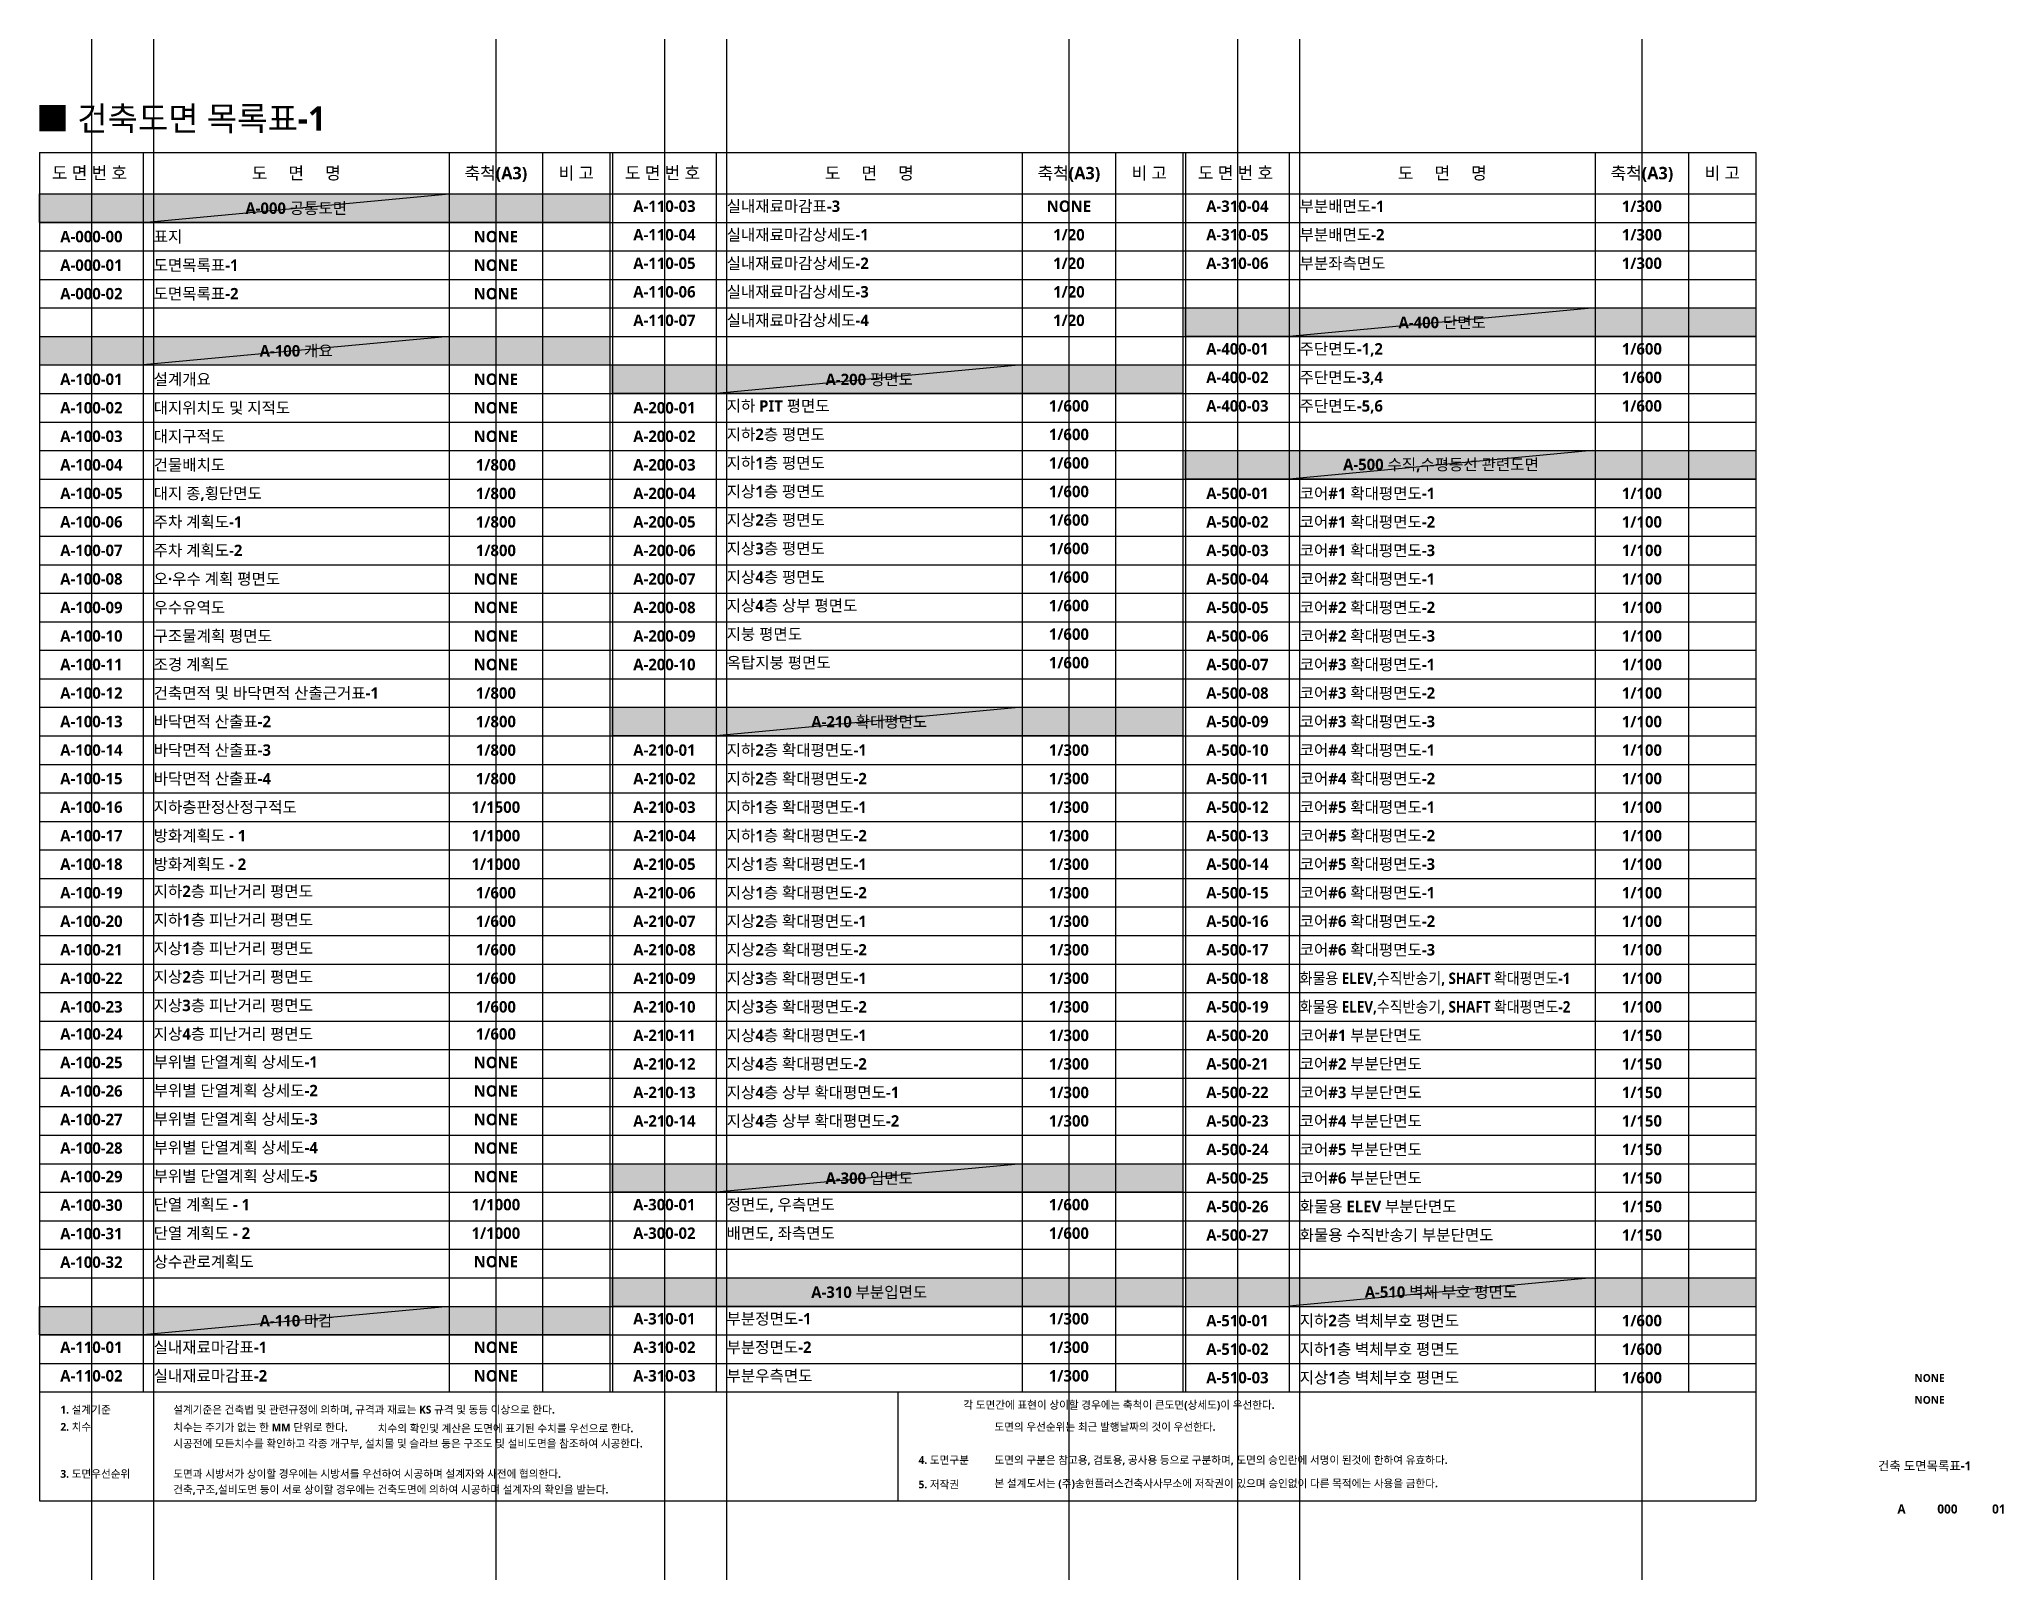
# Model space of a CAD drawing. Header units: millimetres. Extents: x 2420 to 190005487, y -34769 to 455456909.
# Drawn here: x 2420 to 40302, y -34769 to -5069 of the extents above; entities that cross this region are included whole.
import ezdxf
from ezdxf.enums import TextEntityAlignment as Align

# ---------------------------------------------------------------- set-up
doc = ezdxf.new("R2010")
doc.units = ezdxf.units.MM
doc.header["$LTSCALE"] = 400
doc.header["$MEASUREMENT"] = 0
doc.layers.get('0').update_dxf_attribs({"linetype": 'CONTINUOUS'})
for name, color, linetype in [('A-ANNO-GRA1', 7, 'CONTINUOUS'), ('A-ANNO-GRA3', 252, 'CONTINUOUS'), ('A-ANNO-TEXT1', 7, 'CONTINUOUS'), ('A-ANNO-TITL', 7, 'CONTINUOUS')]:
    doc.layers.add(name, color=color, linetype=linetype)
doc.layers.add('G(그리드1)', color=185, linetype='CONTINUOUS', plot=False)
doc.styles.add('2020음성 1차', font='NanumGothicBold.ttf')
doc.styles.add('SH_대대리576', font='NanumGothicBold.ttf')

msp = doc.modelspace()

# ---------------------------------------------------------------- texts
at = {"layer": 'A-ANNO-TEXT1', "style": 'SH_대대리576'}
for s, height, p in [('■ 건축도면 목록표-1', 466.56, (2356, -6830)), ('1. 설계기준', 150, (2827, -31566)), ('설계기준은 건축법 및 관련규정에 의하며, 규격과 재료는 KS 규격 및 동등 이상으로 한다.', 150, (5003, -31566)), ('각 도면간에 표현이 상이할 경우에는 축척이 큰도면(상세도)이 우선한다.', 150, (20240, -31475)), ('2. 치수', 150, (2827, -31898)), ('치수는 주기가 없는 한 MM 단위로 한다.', 150, (5003, -31908)), ('치수의 확인및 계산은 도면에 표기된 수치를 우선으로 한다.', 150, (8947, -31927)), ('도면의 우선순위는 최근 발행날짜의 것이 우선한다.', 150, (20840, -31898)), ('시공전에 모든치수를 확인하고 각종 개구부, 설치물 및 슬라브 등은 구조도 및 설비도면을 참조하여 시공한다.', 150, (5003, -32220)), ('4. 도면구분', 150, (19376, -32537)), ('도면의 구분은 참고용, 검토용, 공사용 등으로 구분하며, 도면의 승인란에 서명이 된것에 한하여 유효하다.', 150, (20840, -32537)), ('3. 도면우선순위', 150, (2827, -32804)), ('도면과 시방서가 상이할 경우에는 시방서를 우선하여 시공하며 설계자와 사전에 협의한다.', 150, (5003, -32804)), ('건축,구조,설비도면 등이 서로 상이할 경우에는 건축도면에 의하여 시공하며 설계자의 확인을 받는다.', 150, (5003, -33107)), ('5. 저작권', 150, (19376, -33008)), ('본 설계도서는 (주)송현플러스건축사사무소에 저작권이 있으며 승인없이 다른 목적에는 사용을 금한다.', 150, (20840, -32989))]:
    msp.add_text(s, height=height, dxfattribs=at).set_placement(p)
for s, height, p in [('도 면 번 호', 240, (3388, -7640)), ('도 면 번 호', 240, (14438, -7640)), ('도 면 번 호', 240, (25488, -7640)), ('A-000 공통도면', 220, (7375, -8324)), ('A-400 단면도', 220, (29474, -10524)), ('A-100 개요', 220, (7375, -11074)), ('A-200 평면도', 220, (18425, -11624)), ('A-500 수직,수평동선 관련도면', 220, (29450, -13274)), ('A-210 확대평면도', 220, (18425, -18224)), ('A-300 입면도', 220, (18424, -27024)), ('A-300 입면도', 220, (18425, -27024)), ('A-310 부분입면도', 220, (18425, -29224)), ('A-510 벽체 부호 평면도', 220, (29450, -29221)), ('A-110 마감', 220, (7375, -29774))]:
    msp.add_text(s, height=height, dxfattribs=at).set_placement(p, align=Align.MIDDLE)
at = {"layer": 'A-ANNO-TEXT1'}
for s, height, style, p in [('도     면     명', 240, 'SH_대대리576', (7375, -7649)), ('축척(A3)', 240, 'SH_대대리576', (11225, -7649)), ('비 고', 240, 'SH_대대리576', (12775, -7649)), ('도     면     명', 240, 'SH_대대리576', (18425, -7649)), ('축척(A3)', 240, 'SH_대대리576', (22275, -7649)), ('비 고', 240, 'SH_대대리576', (23825, -7649)), ('도     면     명', 240, 'SH_대대리576', (29475, -7649)), ('축척(A3)', 240, 'SH_대대리576', (33325, -7649)), ('비 고', 240, 'SH_대대리576', (34875, -7649)), ('A-110-03', 220, 'SH_대대리576', (14475, -8288)), ('NONE', 220, 'SH_대대리576', (22275, -8288)), ('A-310-04', 220, 'SH_대대리576', (25524, -8288)), ('1/300', 220, 'SH_대대리576', (33324, -8288)), ('A-000-00', 220, 'SH_대대리576', (3425, -8874)), ('NONE', 220, 'SH_대대리576', (11225, -8874)), ('A-110-04', 220, 'SH_대대리576', (14475, -8838)), ('1/20', 220, 'SH_대대리576', (22275, -8838)), ('A-310-05', 220, 'SH_대대리576', (25524, -8838)), ('1/300', 220, 'SH_대대리576', (33324, -8838)), ('A-000-01', 220, 'SH_대대리576', (3425, -9424)), ('NONE', 220, 'SH_대대리576', (11225, -9424)), ('A-110-05', 220, 'SH_대대리576', (14475, -9388)), ('1/20', 220, 'SH_대대리576', (22275, -9388)), ('A-310-06', 220, 'SH_대대리576', (25524, -9388)), ('1/300', 220, 'SH_대대리576', (33324, -9388)), ('A-110-06', 220, 'SH_대대리576', (14475, -9938)), ('1/20', 220, 'SH_대대리576', (22275, -9938)), ('A-000-02', 220, 'SH_대대리576', (3425, -9974)), ('NONE', 220, 'SH_대대리576', (11225, -9974)), ('A-110-07', 220, 'SH_대대리576', (14475, -10488)), ('1/20', 220, 'SH_대대리576', (22275, -10488)), ('A-400-01', 220, 'SH_대대리576', (25524, -11038)), ('1/600', 220, 'SH_대대리576', (33324, -11038)), ('A-100-01', 220, 'SH_대대리576', (3425, -11624)), ('NONE', 220, 'SH_대대리576', (11225, -11624)), ('A-400-02', 220, 'SH_대대리576', (25524, -11588)), ('1/600', 220, 'SH_대대리576', (33324, -11588)), ('A-100-02', 220, 'SH_대대리576', (3425, -12174)), ('NONE', 220, 'SH_대대리576', (11225, -12174)), ('A-200-01', 220, '2020음성 1차', (14475, -12174)), ('1/600', 220, 'SH_대대리576', (22275, -12138)), ('A-400-03', 220, 'SH_대대리576', (25524, -12138)), ('1/600', 220, 'SH_대대리576', (33324, -12138)), ('A-100-03', 220, 'SH_대대리576', (3425, -12724)), ('NONE', 220, 'SH_대대리576', (11225, -12724)), ('A-200-02', 220, '2020음성 1차', (14475, -12724)), ('1/600', 220, 'SH_대대리576', (22275, -12688)), ('A-100-04', 220, 'SH_대대리576', (3425, -13274)), ('1/800', 220, 'SH_대대리576', (11225, -13274)), ('A-200-03', 220, '2020음성 1차', (14475, -13274)), ('1/600', 220, 'SH_대대리576', (22275, -13238)), ('A-100-05', 220, 'SH_대대리576', (3425, -13824)), ('1/800', 220, 'SH_대대리576', (11225, -13824)), ('A-200-04', 220, '2020음성 1차', (14475, -13824)), ('1/600', 220, 'SH_대대리576', (22275, -13788)), ('A-500-01', 220, 'SH_대대리576', (25525, -13824)), ('1/100', 220, 'SH_대대리576', (33325, -13824)), ('A-100-06', 220, 'SH_대대리576', (3425, -14374)), ('1/800', 220, 'SH_대대리576', (11225, -14374)), ('A-200-05', 220, '2020음성 1차', (14475, -14374)), ('1/600', 220, 'SH_대대리576', (22275, -14338)), ('A-500-02', 220, 'SH_대대리576', (25525, -14374)), ('1/100', 220, 'SH_대대리576', (33325, -14374)), ('A-100-07', 220, 'SH_대대리576', (3425, -14924)), ('1/800', 220, 'SH_대대리576', (11225, -14924)), ('A-200-06', 220, '2020음성 1차', (14475, -14924)), ('1/600', 220, 'SH_대대리576', (22275, -14888)), ('A-500-03', 220, 'SH_대대리576', (25525, -14924)), ('1/100', 220, 'SH_대대리576', (33325, -14924)), ('A-100-08', 220, 'SH_대대리576', (3425, -15474)), ('NONE', 220, 'SH_대대리576', (11225, -15474)), ('A-200-07', 220, '2020음성 1차', (14475, -15474)), ('1/600', 220, 'SH_대대리576', (22275, -15438)), ('A-500-04', 220, 'SH_대대리576', (25525, -15474)), ('1/100', 220, 'SH_대대리576', (33325, -15474)), ('A-100-09', 220, 'SH_대대리576', (3425, -16024)), ('NONE', 220, 'SH_대대리576', (11225, -16024)), ('A-200-08', 220, '2020음성 1차', (14475, -16024)), ('1/600', 220, 'SH_대대리576', (22275, -15988)), ('A-500-05', 220, 'SH_대대리576', (25525, -16024)), ('1/100', 220, 'SH_대대리576', (33325, -16024)), ('A-100-10', 220, 'SH_대대리576', (3425, -16574)), ('NONE', 220, 'SH_대대리576', (11225, -16574)), ('A-200-09', 220, '2020음성 1차', (14475, -16574)), ('1/600', 220, 'SH_대대리576', (22275, -16538)), ('A-500-06', 220, 'SH_대대리576', (25525, -16574)), ('1/100', 220, 'SH_대대리576', (33325, -16574)), ('A-100-11', 220, 'SH_대대리576', (3425, -17124)), ('NONE', 220, 'SH_대대리576', (11225, -17124)), ('A-200-10', 220, '2020음성 1차', (14475, -17124)), ('1/600', 220, 'SH_대대리576', (22275, -17088)), ('A-500-07', 220, 'SH_대대리576', (25525, -17124)), ('1/100', 220, 'SH_대대리576', (33325, -17124)), ('A-100-12', 220, 'SH_대대리576', (3425, -17674)), ('1/800', 220, 'SH_대대리576', (11225, -17674)), ('A-500-08', 220, 'SH_대대리576', (25525, -17674)), ('1/100', 220, 'SH_대대리576', (33325, -17674)), ('A-100-13', 220, 'SH_대대리576', (3425, -18224)), ('1/800', 220, 'SH_대대리576', (11225, -18224)), ('A-500-09', 220, 'SH_대대리576', (25525, -18224)), ('1/100', 220, 'SH_대대리576', (33325, -18224)), ('A-100-14', 220, 'SH_대대리576', (3425, -18774)), ('1/800', 220, 'SH_대대리576', (11225, -18774)), ('A-210-01', 220, 'SH_대대리576', (14475, -18774)), ('1/300', 220, 'SH_대대리576', (22275, -18774)), ('A-500-10', 220, 'SH_대대리576', (25525, -18774)), ('1/100', 220, 'SH_대대리576', (33325, -18774)), ('A-100-15', 220, 'SH_대대리576', (3425, -19324)), ('1/800', 220, 'SH_대대리576', (11225, -19324)), ('A-210-02', 220, 'SH_대대리576', (14475, -19324)), ('1/300', 220, 'SH_대대리576', (22275, -19324)), ('A-500-11', 220, 'SH_대대리576', (25525, -19324)), ('1/100', 220, 'SH_대대리576', (33325, -19324)), ('A-100-16', 220, 'SH_대대리576', (3425, -19874)), ('1/1500', 220, 'SH_대대리576', (11225, -19874)), ('A-210-03', 220, 'SH_대대리576', (14475, -19874)), ('1/300', 220, 'SH_대대리576', (22275, -19874)), ('A-500-12', 220, 'SH_대대리576', (25525, -19874)), ('1/100', 220, 'SH_대대리576', (33325, -19874)), ('A-100-17', 220, 'SH_대대리576', (3425, -20424)), ('1/1000', 220, 'SH_대대리576', (11225, -20424)), ('A-210-04', 220, 'SH_대대리576', (14475, -20424)), ('1/300', 220, 'SH_대대리576', (22275, -20424)), ('A-500-13', 220, 'SH_대대리576', (25525, -20424)), ('1/100', 220, 'SH_대대리576', (33325, -20424)), ('A-100-18', 220, 'SH_대대리576', (3425, -20974)), ('1/1000', 220, 'SH_대대리576', (11225, -20974)), ('A-210-05', 220, '2020음성 1차', (14475, -20974)), ('1/300', 220, 'SH_대대리576', (22275, -20974)), ('A-500-14', 220, 'SH_대대리576', (25525, -20974)), ('1/100', 220, 'SH_대대리576', (33325, -20974)), ('A-100-19', 220, 'SH_대대리576', (3425, -21524)), ('1/600', 220, 'SH_대대리576', (11225, -21524)), ('A-210-06', 220, '2020음성 1차', (14475, -21524)), ('1/300', 220, 'SH_대대리576', (22275, -21524)), ('A-500-15', 220, 'SH_대대리576', (25525, -21524)), ('1/100', 220, 'SH_대대리576', (33325, -21524)), ('A-100-20', 220, 'SH_대대리576', (3425, -22074)), ('1/600', 220, 'SH_대대리576', (11225, -22074)), ('A-210-07', 220, '2020음성 1차', (14475, -22074)), ('1/300', 220, 'SH_대대리576', (22275, -22074)), ('A-500-16', 220, 'SH_대대리576', (25525, -22074)), ('1/100', 220, 'SH_대대리576', (33325, -22074)), ('A-100-21', 220, 'SH_대대리576', (3425, -22624)), ('1/600', 220, 'SH_대대리576', (11225, -22624)), ('A-210-08', 220, '2020음성 1차', (14475, -22624)), ('1/300', 220, 'SH_대대리576', (22275, -22624)), ('A-500-17', 220, 'SH_대대리576', (25525, -22624)), ('1/100', 220, 'SH_대대리576', (33325, -22624)), ('A-100-22', 220, 'SH_대대리576', (3425, -23174)), ('1/600', 220, 'SH_대대리576', (11225, -23174)), ('A-210-09', 220, '2020음성 1차', (14475, -23174)), ('1/300', 220, 'SH_대대리576', (22275, -23174)), ('A-500-18', 220, 'SH_대대리576', (25525, -23174)), ('1/100', 220, 'SH_대대리576', (33325, -23174)), ('A-100-23', 220, 'SH_대대리576', (3425, -23724)), ('1/600', 220, 'SH_대대리576', (11225, -23724)), ('A-210-10', 220, '2020음성 1차', (14475, -23724)), ('1/300', 220, 'SH_대대리576', (22275, -23724)), ('A-500-19', 220, 'SH_대대리576', (25525, -23724)), ('1/100', 220, 'SH_대대리576', (33325, -23724)), ('A-100-24', 220, 'SH_대대리576', (3425, -24247)), ('1/600', 220, 'SH_대대리576', (11225, -24247)), ('A-210-11', 220, '2020음성 1차', (14475, -24274)), ('1/300', 220, 'SH_대대리576', (22275, -24274)), ('A-500-20', 220, 'SH_대대리576', (25525, -24274)), ('1/150', 220, 'SH_대대리576', (33325, -24274)), ('A-100-25', 220, 'SH_대대리576', (3425, -24797)), ('NONE', 220, 'SH_대대리576', (11225, -24797)), ('A-210-12', 220, '2020음성 1차', (14475, -24824)), ('1/300', 220, 'SH_대대리576', (22275, -24824)), ('A-500-21', 220, 'SH_대대리576', (25525, -24824)), ('1/150', 220, 'SH_대대리576', (33325, -24824)), ('A-100-26', 220, 'SH_대대리576', (3425, -25347)), ('NONE', 220, 'SH_대대리576', (11225, -25347)), ('A-210-13', 220, '2020음성 1차', (14475, -25374)), ('1/300', 220, 'SH_대대리576', (22275, -25374)), ('A-500-22', 220, 'SH_대대리576', (25525, -25374)), ('1/150', 220, 'SH_대대리576', (33325, -25374)), ('A-100-27', 220, 'SH_대대리576', (3425, -25897)), ('NONE', 220, 'SH_대대리576', (11225, -25897)), ('A-210-14', 220, '2020음성 1차', (14475, -25924)), ('1/300', 220, 'SH_대대리576', (22275, -25924)), ('A-500-23', 220, 'SH_대대리576', (25525, -25924)), ('1/150', 220, 'SH_대대리576', (33325, -25924)), ('A-100-28', 220, 'SH_대대리576', (3425, -26447)), ('NONE', 220, 'SH_대대리576', (11225, -26447)), ('A-500-24', 220, 'SH_대대리576', (25525, -26474)), ('1/150', 220, 'SH_대대리576', (33325, -26474)), ('A-100-29', 220, 'SH_대대리576', (3425, -26997)), ('NONE', 220, 'SH_대대리576', (11225, -26997)), ('A-500-25', 220, 'SH_대대리576', (25525, -27024)), ('1/150', 220, 'SH_대대리576', (33325, -27024)), ('A-100-30', 220, 'SH_대대리576', (3425, -27547)), ('1/1000', 220, 'SH_대대리576', (11225, -27538)), ('A-300-01', 220, 'SH_대대리576', (14474, -27538)), ('1/600', 220, 'SH_대대리576', (22274, -27538)), ('A-500-26', 220, 'SH_대대리576', (25525, -27574)), ('1/150', 220, 'SH_대대리576', (33325, -27574)), ('A-100-31', 220, 'SH_대대리576', (3425, -28097)), ('1/1000', 220, 'SH_대대리576', (11225, -28088)), ('A-300-02', 220, 'SH_대대리576', (14474, -28088)), ('1/600', 220, 'SH_대대리576', (22274, -28088)), ('A-500-27', 220, 'SH_대대리576', (25525, -28124)), ('1/150', 220, 'SH_대대리576', (33325, -28124)), ('A-100-32', 220, 'SH_대대리576', (3425, -28647)), ('NONE', 220, 'SH_대대리576', (11225, -28638)), ('A-310-01', 220, 'SH_대대리576', (14474, -29738)), ('1/300', 220, 'SH_대대리576', (22274, -29738)), ('A-510-01', 220, 'SH_대대리576', (25525, -29774)), ('1/600', 220, 'SH_대대리576', (33325, -29774)), ('A-110-01', 220, 'SH_대대리576', (3425, -30288)), ('NONE', 220, 'SH_대대리576', (11225, -30288)), ('A-310-02', 220, 'SH_대대리576', (14474, -30288)), ('1/300', 220, 'SH_대대리576', (22274, -30288)), ('A-510-02', 220, 'SH_대대리576', (25525, -30324)), ('1/600', 220, 'SH_대대리576', (33325, -30324)), ('A-110-02', 220, 'SH_대대리576', (3425, -30838)), ('NONE', 220, 'SH_대대리576', (11225, -30838)), ('A-310-03', 220, 'SH_대대리576', (14474, -30838)), ('1/300', 220, 'SH_대대리576', (22274, -30838)), ('A-510-03', 220, 'SH_대대리576', (25525, -30874)), ('1/600', 220, 'SH_대대리576', (33325, -30874))]:
    msp.add_text(s, height=height, dxfattribs=dict(at, style=style)).set_placement(p, align=Align.MIDDLE_CENTER)
at = {"layer": 'A-ANNO-TEXT1', "style": 'SH_대대리576'}
for s, p in [('실내재료마감표-3', (15675, -8288)), ('부분배면도-1', (26724, -8288)), ('실내재료마감상세도-1', (15675, -8838)), ('부분배면도-2', (26724, -8838)), ('표지', (4625, -8874)), ('도면목록표-1', (4625, -9424)), ('실내재료마감상세도-2', (15675, -9388)), ('부분좌측면도', (26724, -9388)), ('도면목록표-2', (4625, -9974)), ('실내재료마감상세도-3', (15675, -9938)), ('실내재료마감상세도-4', (15675, -10488)), ('주단면도-1,2', (26724, -11038)), ('설계개요', (4625, -11624)), ('주단면도-3,4', (26724, -11588)), ('대지위치도 및 지적도', (4625, -12174)), ('지하 PIT 평면도', (15675, -12138)), ('주단면도-5,6', (26724, -12138)), ('대지구적도', (4625, -12724)), ('지하2층 평면도 ', (15675, -12688)), ('건물배치도', (4625, -13274)), ('지하1층 평면도 ', (15675, -13238)), ('대지 종,횡단면도', (4625, -13824)), ('지상1층 평면도 ', (15675, -13788)), ('코어#1 확대평면도-1', (26725, -13824)), ('주차 계획도-1', (4625, -14374)), ('지상2층 평면도 ', (15675, -14338)), ('코어#1 확대평면도-2', (26725, -14374)), ('지상3층 평면도 ', (15675, -14888)), ('주차 계획도-2', (4625, -14924)), ('코어#1 확대평면도-3', (26725, -14924)), ('오·우수 계획 평면도', (4625, -15474)), ('지상4층 평면도 ', (15675, -15438)), ('코어#2 확대평면도-1', (26725, -15474)), ('우수유역도', (4625, -16024)), ('지상4층 상부 평면도', (15675, -15988)), ('코어#2 확대평면도-2', (26725, -16024)), ('구조물계획 평면도', (4625, -16574)), ('지붕 평면도', (15675, -16538)), ('코어#2 확대평면도-3', (26725, -16574)), ('조경 계획도', (4625, -17124)), ('옥탑지붕 평면도', (15675, -17088)), ('코어#3 확대평면도-1', (26725, -17124)), ('건축면적 및 바닥면적 산출근거표-1', (4625, -17674)), ('코어#3 확대평면도-2', (26725, -17674)), ('바닥면적 산출표-2', (4625, -18224)), ('코어#3 확대평면도-3', (26725, -18224)), ('바닥면적 산출표-3', (4625, -18774)), ('지하2층 확대평면도-1', (15675, -18774)), ('코어#4 확대평면도-1', (26725, -18774)), ('바닥면적 산출표-4', (4625, -19324)), ('지하2층 확대평면도-2', (15675, -19324)), ('코어#4 확대평면도-2', (26725, -19324)), ('지하층판정산정구적도', (4625, -19874)), ('지하1층 확대평면도-1', (15675, -19874)), ('코어#5 확대평면도-1', (26725, -19874)), ('방화계획도 - 1', (4625, -20424)), ('지하1층 확대평면도-2', (15675, -20424)), ('코어#5 확대평면도-2', (26725, -20424)), ('방화계획도 - 2', (4625, -20974)), ('지상1층 확대평면도-1', (15675, -20974)), ('코어#5 확대평면도-3', (26725, -20974)), ('지하2층 피난거리 평면도', (4625, -21497)), ('지상1층 확대평면도-2', (15675, -21524)), ('코어#6 확대평면도-1', (26725, -21524)), ('지하1층 피난거리 평면도', (4625, -22047)), ('지상2층 확대평면도-1', (15675, -22074)), ('코어#6 확대평면도-2', (26725, -22074)), ('지상1층 피난거리 평면도', (4625, -22597)), ('지상2층 확대평면도-2', (15675, -22624)), ('코어#6 확대평면도-3', (26725, -22624)), ('지상2층 피난거리 평면도', (4625, -23147)), ('지상3층 확대평면도-1', (15675, -23174)), ('지상3층 피난거리 평면도', (4625, -23697)), ('지상3층 확대평면도-2', (15675, -23724)), ('지상4층 피난거리 평면도', (4625, -24247)), ('지상4층 확대평면도-1', (15675, -24274)), ('코어#1 부분단면도', (26725, -24274)), ('부위별 단열계획 상세도-1', (4625, -24788)), ('지상4층 확대평면도-2', (15675, -24824)), ('코어#2 부분단면도', (26725, -24824)), ('부위별 단열계획 상세도-2', (4625, -25338)), ('지상4층 상부 확대평면도-1', (15675, -25374)), ('코어#3 부분단면도', (26725, -25374)), ('부위별 단열계획 상세도-3', (4625, -25888)), ('지상4층 상부 확대평면도-2', (15675, -25924)), ('코어#4 부분단면도', (26725, -25924)), ('부위별 단열계획 상세도-4', (4625, -26438)), ('코어#5 부분단면도', (26725, -26474)), ('부위별 단열계획 상세도-5', (4625, -26988)), ('코어#6 부분단면도', (26725, -27024)), ('단열 계획도 - 1', (4625, -27538)), ('정면도, 우측면도', (15674, -27538)), ('화물용 ELEV 부분단면도', (26725, -27574)), ('단열 계획도 - 2', (4625, -28088)), ('배면도, 좌측면도', (15674, -28088)), ('화물용 수직반송기 부분단면도', (26725, -28124)), ('상수관로계획도', (4625, -28638)), ('부분정면도-1', (15674, -29738)), ('지하2층 벽체부호 평면도', (26725, -29774)), ('실내재료마감표-1', (4625, -30288)), ('부분정면도-2', (15674, -30288)), ('지하1층 벽체부호 평면도', (26725, -30324)), ('실내재료마감표-2', (4625, -30838)), ('부분우측면도', (15674, -30838)), ('지상1층 벽체부호 평면도', (26725, -30874))]:
    msp.add_text(s, height=220, dxfattribs=at).set_placement(p, align=Align.MIDDLE_LEFT)
at = {"layer": 'A-ANNO-TEXT1', "style": 'SH_대대리576', "width": 0.9}
for s, p in [('화물용 ELEV,수직반송기, SHAFT 확대평면도-1', (26725, -23174)), ('화물용 ELEV,수직반송기, SHAFT 확대평면도-2', (26725, -23724))]:
    msp.add_text(s, height=220, dxfattribs=at).set_placement(p, align=Align.MIDDLE_LEFT)
at = {"layer": 'A-ANNO-TITL', "style": 'SH_대대리576'}
for s, height, p in [('NONE', 150, (38873, -30881)), ('NONE', 150, (38873, -31303)), ('건축 도면목록표-1', 175, (38778, -32571)), ('A', 175, (38331, -33406)), ('000', 175, (39217, -33406)), ('01', 175, (40208, -33406))]:
    msp.add_text(s, height=height, dxfattribs=at).set_placement(p, align=Align.MIDDLE)

# ---------------------------------------------------------------- hatches: boundary and pattern name
at = {"layer": 'A-ANNO-GRA3', "transparency": 33554687}
h = msp.add_hatch(color=256, dxfattribs=at)
h.dxf.hatch_style = 1
h.paths.add_polyline_path([(13425, -8599), (2425, -8599), (2425, -8049), (13425, -8049)])
h = msp.add_hatch(color=256, dxfattribs=at)
h.dxf.hatch_style = 1
h.paths.add_polyline_path([(35524, -10799), (24524, -10799), (24524, -10249), (35524, -10249)])
h = msp.add_hatch(color=256, dxfattribs=at)
h.dxf.hatch_style = 1
h.paths.add_polyline_path([(13425, -11349), (2425, -11349), (2425, -10799), (13425, -10799)])
h = msp.add_hatch(color=256, dxfattribs=at)
h.dxf.hatch_style = 1
h.paths.add_polyline_path([(24475, -11899), (13475, -11899), (13475, -11349), (24475, -11349)])
h = msp.add_hatch(color=256, dxfattribs=at)
h.dxf.hatch_style = 1
h.paths.add_polyline_path([(35525, -13549), (24525, -13549), (24525, -12999), (35525, -12999)])
h = msp.add_hatch(color=256, dxfattribs=at)
h.dxf.hatch_style = 1
h.paths.add_polyline_path([(24475, -18499), (13475, -18499), (13475, -17949), (24475, -17949)])
h = msp.add_hatch(color=256, dxfattribs=at)
h.dxf.hatch_style = 1
h.paths.add_polyline_path([(24474, -27299), (13474, -27299), (13474, -26749), (24474, -26749)])
h = msp.add_hatch(color=256, dxfattribs=at)
h.dxf.hatch_style = 1
h.paths.add_polyline_path([(24475, -27299), (13475, -27299), (13475, -26749), (24475, -26749)])
h = msp.add_hatch(color=256, dxfattribs=at)
h.dxf.hatch_style = 1
h.paths.add_polyline_path([(24475, -29499), (13475, -29499), (13475, -28949), (24475, -28949)])
h = msp.add_hatch(color=256, dxfattribs=at)
h.dxf.hatch_style = 1
h.paths.add_polyline_path([(35525, -29499), (24525, -29499), (24525, -28949), (35525, -28949)])
h = msp.add_hatch(color=256, dxfattribs=at)
h.dxf.hatch_style = 1
h.paths.add_polyline_path([(13425, -30049), (2425, -30049), (2425, -29499), (13425, -29499)])

# ---------------------------------------------------------------- linework, layer by layer
for points in [[(13425, -8599), (2425, -8599), (2425, -8049), (13425, -8049)], [(35524, -10799), (24524, -10799), (24524, -10249), (35524, -10249)], [(35525, -10799), (24525, -10799), (24525, -10249), (35525, -10249)], [(24475, -11899), (13475, -11899), (13475, -11349), (24475, -11349)], [(35525, -13549), (24525, -13549), (24525, -12999), (35525, -12999)], [(24475, -18499), (13475, -18499), (13475, -17949), (24475, -17949)], [(24475, -18499), (13475, -18499), (13475, -17949), (24475, -17949)], [(24474, -27299), (13474, -27299), (13474, -26749), (24474, -26749)], [(24475, -27299), (13475, -27299), (13475, -26749), (24475, -26749)], [(24475, -27299), (13475, -27299), (13475, -26749), (24475, -26749)], [(24475, -27299), (13475, -27299), (13475, -26749), (24475, -26749)], [(24475, -29499), (13475, -29499), (13475, -28949), (24475, -28949)], [(24475, -29499), (13475, -29499), (13475, -28949), (24475, -28949)], [(13425, -30049), (2425, -30049), (2425, -29499), (13425, -29499)], [(13425, -30049), (2425, -30049), (2425, -29499), (13425, -29499)]]:
    msp.add_lwpolyline(points, close=True)
at = {"layer": 'A-ANNO-GRA1'}
for p, q in [((2425, -7249), (2425, -33249)), ((2425, -7249), (35525, -7249)), ((4425, -7249), (4425, -31149)), ((10325, -7249), (10325, -31149)), ((12125, -7249), (12125, -31149)), ((13425, -7249), (13425, -31149)), ((13475, -7249), (13475, -31149)), ((15475, -7249), (15475, -31149)), ((21375, -7249), (21375, -31149)), ((23175, -7249), (23175, -31149)), ((24475, -7249), (24475, -31149)), ((24525, -7249), (24525, -31149)), ((26525, -7249), (26525, -31149)), ((32425, -7249), (32425, -31149)), ((34225, -7249), (34225, -31149)), ((35525, -7249), (35525, -33249)), ((2425, -8049), (35525, -8049)), ((2425, -8599), (35525, -8599)), ((2425, -9149), (35525, -9149)), ((2425, -9699), (35525, -9699)), ((2425, -10249), (35525, -10249)), ((2425, -10799), (35525, -10799)), ((2425, -11349), (35525, -11349)), ((2425, -11899), (35525, -11899)), ((2425, -12449), (35525, -12449)), ((2425, -12999), (35525, -12999)), ((2425, -13549), (35525, -13549)), ((2425, -14099), (35525, -14099)), ((2425, -14649), (35525, -14649)), ((2425, -15199), (35525, -15199)), ((2425, -15749), (35525, -15749)), ((2425, -16299), (35525, -16299)), ((2425, -16849), (35525, -16849)), ((2425, -17399), (35525, -17399)), ((2425, -17949), (35525, -17949)), ((2425, -18499), (35525, -18499)), ((2425, -19049), (35525, -19049)), ((2425, -19599), (35525, -19599)), ((2425, -20149), (35525, -20149)), ((2425, -20699), (35525, -20699)), ((2425, -21249), (35525, -21249)), ((2425, -21799), (35525, -21799)), ((2425, -22349), (35525, -22349)), ((2425, -22899), (35525, -22899)), ((2425, -23449), (35525, -23449)), ((2425, -23999), (35525, -23999)), ((2425, -24549), (35525, -24549)), ((2425, -25099), (35525, -25099)), ((2425, -25649), (35525, -25649)), ((2425, -26199), (35525, -26199)), ((2425, -26749), (35525, -26749)), ((2425, -27299), (35525, -27299)), ((2425, -27849), (35525, -27849)), ((2425, -28399), (35525, -28399)), ((2425, -28949), (35525, -28949)), ((2425, -29499), (35525, -29499)), ((2425, -30049), (35525, -30049)), ((2425, -30599), (35525, -30599)), ((2425, -31149), (35525, -31149)), ((18975, -31149), (18975, -33249)), ((2425, -33249), (35525, -33249))]:
    msp.add_line(p, q, dxfattribs=at)
at = {"layer": 'G(그리드1)'}
for p, q in [((3425, -5069), (3425, -34769)), ((4625, -5069), (4625, -34769)), ((11225, -5069), (11225, -34769)), ((14475, -5069), (14475, -34769)), ((15675, -5069), (15675, -34769)), ((22275, -5069), (22275, -34769)), ((25525, -5069), (25525, -34769)), ((26725, -5069), (26725, -34769)), ((33325, -5069), (33325, -34769)), ((4425, -8599), (10325, -8049)), ((32424, -10249), (26524, -10799)), ((10325, -10799), (4425, -11349)), ((21375, -11349), (15475, -11899)), ((32375, -12999), (26525, -13549)), ((21375, -17949), (15475, -18499)), ((21374, -26749), (15474, -27299)), ((32375, -28949), (26525, -29494)), ((10325, -29499), (4425, -30049))]:
    msp.add_line(p, q, dxfattribs=at)

msp.set_redraw_order([(e.dxf.handle, doc.entitydb.next_handle()) for e in msp.query("TEXT MTEXT ATTDEF DIMENSION ARC_DIMENSION")])  # texts and dimensions are drawn at this point

doc.saveas('drawing.dxf')
